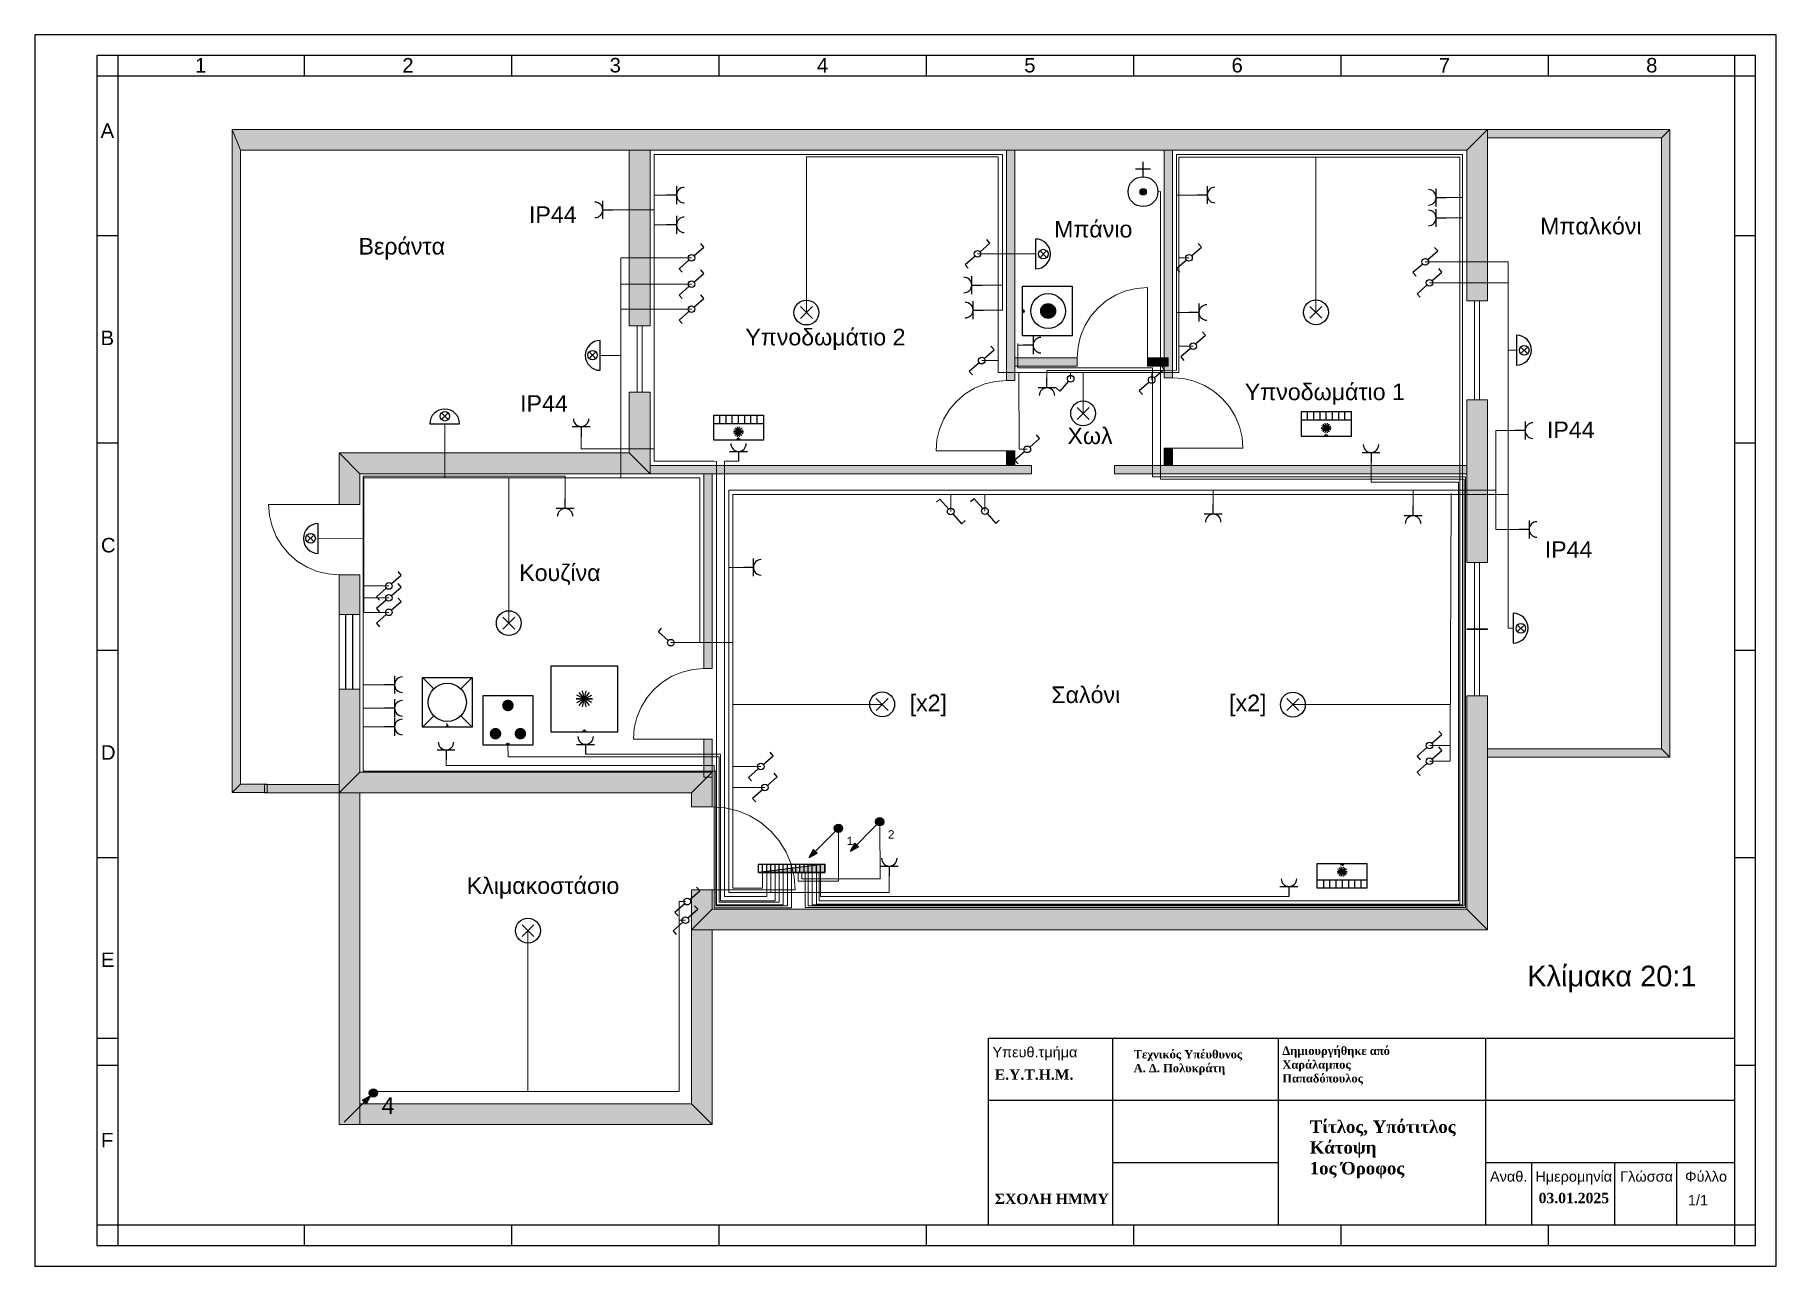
# Paper-space layout 'Κάτοψη-1ος Όροφος' of a CAD drawing. Header units: millimetres. Extents: x 0 to 420, y -1 to 296.
import ezdxf
from ezdxf.enums import TextEntityAlignment as Align

# ---------------------------------------------------------------- set-up
doc = ezdxf.new("R2010")
doc.units = ezdxf.units.MM
for name, color, linetype in [('__TS__CableLine', 7, 'Continuous'), ('__TS__Door', 7, 'Continuous'), ('__TS__eSymbol', 7, 'Continuous'), ('__TS__Room', 7, 'Continuous'), ('__TS__Text', 7, 'Continuous'), ('__TS__Wall', 7, 'Continuous'), ('__TS__Window', 7, 'Continuous')]:
    doc.layers.add(name, color=color, linetype=linetype)
doc.layers.add('NoPrint', color=7, linetype='Continuous', plot=False)
doc.styles.add('BlockTitle', font='timesbd.ttf', dxfattribs={"height": 2.5})
doc.styles.get("Standard").update_dxf_attribs({"font": 'arial.ttf'})

psp = doc.layouts.new('Κάτοψη-1ος Όροφος')

# ---------------------------------------------------------------- texts
for s, width, heights, insert, char_height, attachment_point in [('1', 50, [5.65], (40.45, 288.81), 3.5, 5), ('2', 50, [5.65], (90.45, 288.81), 3.5, 5), ('3', 50, [5.65], (140.45, 288.81), 3.5, 5), ('4', 50, [5.65], (190.45, 288.81), 3.5, 5), ('5', 50, [5.65], (240.45, 288.81), 3.5, 5), ('6', 50, [5.65], (290.45, 288.81), 3.5, 5), ('7', 50, [5.65], (340.45, 288.81), 3.5, 5), ('8', 50, [5.65], (390.45, 288.81), 3.5, 5), ('A', 5, [0], (17.95, 274.81), 3.5, 2), ('B', 5, [0], (17.95, 224.81), 3.5, 2), ('C', 6.25, [0], (16.4, 174.81), 3.5, 1), ('D', 6.25, [0], (16.4, 124.81), 3.5, 1), ('E', 6.25, [0], (16.4, 74.81), 3.5, 1), ('Υπευθ.τμήμα', 29.0295, [0], (231.43, 52.04), 2.5, 1), ('F', 6.25, [0], (16.4, 31.31), 3.5, 1), ('Αναθ.  Ημερομηνία  Γλώσσα   Φύλλο', 59.0295, [0], (351.43, 22.04), 2.5, 1)]:
    psp.add_mtext_dynamic_manual_height_columns(s, width=width, gutter_width=12.5, heights=heights, dxfattribs=dict(insert=insert, char_height=char_height, attachment_point=attachment_point))
at = {"color": 240, "true_color": 0xed1f24, "attachment_point": 1}
for s, width, heights, insert, char_height in [('\\pxt8;{\\fArial|b0|i0|c161|p34;\\C256;\\c0;Κλίμακα 20:1}', 72.3442, [3.21], (360.41, 71.64), 5), ('{\\fArial|b0|i0|c161|p34;\\C256;\\c0;1/1}', 9.6667, [0], (399.16, 16.34), 2.5)]:
    psp.add_mtext_dynamic_manual_height_columns(s, width=width, gutter_width=12.5, heights=heights, dxfattribs=dict(at, insert=insert, char_height=char_height))
at = {"attachment_point": 1, "style": 'BlockTitle'}
for s, insert, char_height, width in [('{\\fTimes New Roman|b1|i0|c161|p18;Τεχνικός Υπέυθυνος ^JΑ. Δ. Πολυκράτη}', (265.48, 51.27), 2, 25.0638), ('{\\fTimes New Roman|b1|i0|c161|p18;Δημιουργήθηκε από^JΧαράλαμπος  Παπαδόπουλος}', (301.34, 52.13), 2, 32.695), ('E.Y.T.H.M.', (231.98, 46.63), 2.5, 23.7015), ('{\\fTimes New Roman|b1|i0|c161|p18;Τίτλος, Υπότιτλος\\PΚάτοψη\\P1ος Όροφος}', (307.95, 34.3), 3, 42.5051), ('ΣΧΟΛΗ ΗΜΜΥ', (231.98, 16.63), 2.5, 28.4706)]:
    psp.add_mtext(s, dxfattribs=dict(at, insert=insert, char_height=char_height, width=width))
at = {"insert": (363.16, 16.85), "char_height": 2.5, "attachment_point": 1, "style": 'BlockTitle'}
psp.add_mtext('03.01.2025', dxfattribs=at)
at = {"layer": '__TS__eSymbol', "color": 7, "transparency": 33554687}
for s, height, p in [('1', 2, (196.27, 101.73)), ('2', 2, (206.22, 103.31)), ('4', 4, (84.1, 37.9))]:
    psp.add_text(s, height=height, dxfattribs=at).set_placement(p, align=Align.MIDDLE_LEFT)
at = {"layer": '__TS__Room', "color": 7, "transparency": 33554687}
for s, p in [('Μπαλκόνι', (375.75, 246.82)), ('Μπάνιο', (255.73, 246.09)), ('Βεράντα', (88.96, 241.96)), ('Υπνοδωμάτιο 2', (191.14, 220.06)), ('Υπνοδωμάτιο 1', (311.6, 206.84)), ('Χωλ', (254.96, 196.24)), ('Κουζίνα', (127.1, 163.22)), ('Σαλόνι', (253.93, 133.78)), ('Κλιμακοστάσιο', (123.03, 87.74))]:
    psp.add_text(s, height=4, dxfattribs=at).set_placement(p, align=Align.BOTTOM_CENTER)
at = {"layer": '__TS__Text', "color": 7, "transparency": 33554687}
for s, p in [('IP44', (119.63, 250.79)), ('IP44', (117.51, 205.24)), ('IP44', (365.16, 198.88)), ('IP44', (364.63, 170.01)), ('[x2]', (211.45, 133.01)), ('[x2]', (288.51, 133.01))]:
    psp.add_text(s, height=4, dxfattribs=at).set_placement(p)

# ---------------------------------------------------------------- hatches: boundary and pattern name
at = {"layer": '__TS__eSymbol', "true_color": 0x7f00ff, "transparency": 33554687}
h = psp.add_hatch(color=190, dxfattribs=at)
edge = h.paths.add_edge_path()
edge.add_arc((267.78, 258.29), 0.753, 360, 540)
edge.add_arc((267.78, 258.29), 0.753, 180, 360)
at = {"layer": '__TS__eSymbol', "linetype": 'Continuous', "true_color": 0xf8e38c, "transparency": 33554687}
h = psp.add_hatch(color=41, dxfattribs=at)
edge = h.paths.add_edge_path()
edge.add_arc((244.86, 229.54), 1.8, 270, 450)
edge.add_arc((244.86, 229.54), 1.8, 90, 270)
h = psp.add_hatch(color=41, dxfattribs=at)
edge = h.paths.add_edge_path()
edge.add_arc((114.56, 134.4), 1.4, 360, 540)
edge.add_arc((114.56, 134.4), 1.4, 180, 360)
h = psp.add_hatch(color=41, dxfattribs=at)
edge = h.paths.add_edge_path()
edge.add_arc((111.56, 127.6), 1.4, 360, 540)
edge.add_arc((111.56, 127.6), 1.4, 180, 360)
h = psp.add_hatch(color=41, dxfattribs=at)
edge = h.paths.add_edge_path()
edge.add_arc((117.56, 127.6), 1.4, 360, 540)
edge.add_arc((117.56, 127.6), 1.4, 180, 360)
at = {"layer": '__TS__eSymbol', "linetype": 'Continuous', "transparency": 33554687}
h = psp.add_hatch(color=7, dxfattribs=at)
edge = h.paths.add_edge_path()
edge.add_arc((194.27, 104.77), 0.793, 0, 180)
edge.add_arc((194.27, 104.77), 0.793, 180, 360)
h = psp.add_hatch(color=7, dxfattribs=at)
edge = h.paths.add_edge_path()
edge.add_arc((204.23, 106.35), 0.793, 0, 180)
edge.add_arc((204.23, 106.35), 0.793, 180, 360)
for points in [[(197.15, 99.29), (199.08, 100.33), (198.22, 101.21)], [(187.19, 97.71), (189.12, 98.75), (188.26, 99.63)], [(81.41, 40.24), (80.36, 38.31), (79.48, 39.17)]]:
    psp.add_hatch(color=7, dxfattribs=at).paths.add_polyline_path(points)
at = {"layer": '__TS__eSymbol', "transparency": 33554687}
psp.add_hatch(color=7, dxfattribs=at).paths.add_polyline_path([(174.98, 94.09), (190.98, 94.09), (190.98, 96.09)])
at = {"layer": '__TS__eSymbol', "linetype": 'Continuous', "transparency": 33554687}
h = psp.add_hatch(color=7, dxfattribs=at)
edge = h.paths.add_edge_path()
edge.add_arc((82.11, 40.94), 0.793, 0, 180)
edge.add_arc((82.11, 40.94), 0.793, 180, 360)
at = {"layer": '__TS__Wall', "lineweight": 0, "true_color": 0xd3d3d3, "transparency": 33554687}
for points in [[(350.83, 273.3), (345.83, 268.3), (50.08, 268.3), (48.08, 273.3)], [(48.08, 273.3), (50.08, 268.3), (50.08, 115.41), (48.08, 113.41)], [(350.83, 273.3), (345.83, 268.3), (345.83, 231.99), (350.83, 231.99)], [(394.83, 273.3), (392.83, 271.3), (350.83, 271.3), (350.83, 273.3)], [(394.83, 121.9), (392.83, 123.9), (392.83, 271.3), (394.83, 273.3)], [(143.83, 225.97), (148.83, 225.97), (148.83, 268.3), (143.83, 268.3)], [(236.83, 268.3), (234.83, 268.3), (234.83, 212.79), (236.83, 212.79)], [(272.83, 213.45), (274.83, 213.45), (274.83, 268.3), (272.83, 268.3)], [(236.83, 218.22), (236.83, 216.22), (251.86, 216.22), (251.86, 218.22)], [(268.86, 218.22), (268.86, 216.22), (273.83, 216.22), (273.83, 218.22)], [(143.83, 195.3), (148.83, 190.3), (148.83, 209.97), (143.83, 209.97)], [(350.83, 208.12), (345.83, 208.12), (345.83, 168.92), (350.83, 168.92)], [(73.83, 182.91), (78.83, 182.91), (78.83, 190.3), (73.83, 195.3)], [(143.83, 195.3), (148.83, 190.3), (78.83, 190.3), (73.83, 195.3)], [(236.83, 195.79), (234.83, 195.79), (234.83, 192.3), (236.83, 192.3)], [(272.83, 192.3), (274.83, 192.3), (274.83, 196.45), (272.83, 196.45)], [(148.83, 190.3), (148.83, 192.3), (240.83, 192.3), (240.83, 190.3)], [(163.83, 190.3), (161.83, 190.3), (161.83, 143.28), (163.83, 143.28)], [(260.83, 190.3), (260.83, 192.3), (345.83, 192.3), (345.83, 190.3)], [(73.83, 156.36), (78.83, 156.36), (78.83, 165.91), (73.83, 165.91)], [(350.83, 152.92), (345.83, 152.92), (345.83, 152.73), (350.83, 152.73)], [(73.83, 113.3), (78.83, 118.3), (78.83, 138.37), (73.83, 138.37)], [(350.83, 136.73), (345.83, 136.73), (345.83, 85.3), (350.83, 80.3)], [(163.83, 126.28), (161.83, 126.28), (161.83, 117.07), (163.83, 117.07)], [(350.83, 121.9), (350.83, 123.9), (392.83, 123.9), (394.83, 121.9)], [(73.83, 113.3), (78.83, 118.3), (163.83, 118.3), (158.83, 113.3)], [(158.83, 109.97), (163.83, 109.97), (163.83, 118.3), (158.83, 113.3)], [(48.08, 113.41), (50.08, 115.41), (56.49, 115.41), (56.49, 113.41)], [(73.83, 115.3), (73.83, 113.3), (55.83, 113.3), (55.83, 115.3)], [(78.83, 33.3), (73.83, 33.3), (73.83, 113.3), (78.83, 113.3)], [(158.83, 80.3), (163.83, 85.3), (163.83, 89.97), (158.83, 89.97)], [(158.83, 80.3), (163.83, 85.3), (345.83, 85.3), (350.83, 80.3)], [(158.83, 80.3), (163.83, 80.3), (163.83, 33.3), (158.83, 38.3)], [(158.83, 38.3), (163.83, 33.3), (78.83, 33.3), (78.83, 38.3)]]:
    psp.add_hatch(color=254, dxfattribs=at).paths.add_polyline_path(points)

# ---------------------------------------------------------------- linework, layer by layer
for p, q in [((415.45, 291.16), (15.45, 291.16)), ((15.45, 291.16), (15.45, 4.16)), ((20.45, 291.16), (20.45, 4.16)), ((65.45, 291.16), (65.45, 286.16)), ((115.45, 291.16), (115.45, 286.16)), ((165.45, 291.16), (165.45, 286.16)), ((215.45, 291.16), (215.45, 286.16)), ((265.45, 291.16), (265.45, 286.16)), ((315.45, 291.16), (315.45, 286.16)), ((365.45, 291.16), (365.45, 286.16)), ((410.45, 4.16), (410.45, 291.16)), ((415.45, 4.16), (415.45, 291.16)), ((415.45, 286.16), (15.45, 286.16)), ((20.45, 247.66), (15.45, 247.66)), ((415.45, 247.66), (410.45, 247.66)), ((20.45, 197.66), (15.45, 197.66)), ((415.45, 197.66), (410.45, 197.66)), ((20.45, 147.66), (15.45, 147.66)), ((415.45, 147.66), (410.45, 147.66)), ((20.45, 97.66), (15.45, 97.66)), ((415.45, 97.66), (410.45, 97.66)), ((15.45, 54.16), (20.45, 54.16)), ((230.45, 54.16), (410.45, 54.16)), ((230.45, 9.16), (230.45, 54.16)), ((260.45, 9.16), (260.45, 54.16)), ((300.45, 9.16), (300.45, 54.16)), ((350.45, 9.16), (350.45, 54.16)), ((15.45, 47.66), (20.45, 47.66)), ((410.45, 47.66), (415.45, 47.66)), ((230.45, 39.16), (410.45, 39.16)), ((260.45, 24.16), (300.45, 24.16)), ((350.45, 24.16), (410.45, 24.16)), ((361.45, 24.16), (361.45, 9.16)), ((381.45, 24.16), (381.45, 9.16)), ((396.45, 24.16), (396.45, 9.16)), ((15.45, 9.16), (415.45, 9.16)), ((65.45, 9.16), (65.45, 4.16)), ((115.45, 9.16), (115.45, 4.16)), ((165.45, 9.16), (165.45, 4.16)), ((215.45, 9.16), (215.45, 4.16)), ((265.45, 9.16), (265.45, 4.16)), ((315.45, 9.16), (315.45, 4.16)), ((365.45, 9.16), (365.45, 4.16)), ((15.45, 4.16), (415.45, 4.16))]:
    psp.add_line(p, q)
for p in [(350.45, 39.16), (350.45, 39.16), (350.45, 24.16), (350.45, 24.16)]:
    psp.add_point(p)
at = {"layer": '__TS__CableLine', "color": 100, "linetype": 'Continuous', "lineweight": 0, "true_color": 0x00ff48, "transparency": 33554687}
for points in [[(180.98, 94.09), (180.98, 86.3), (164.83, 86.3), (164.83, 189.3), (164.83, 193.22), (164.19, 193.3), (149.83, 193.3), (149.83, 267.3), (233.83, 267.3), (233.83, 229.76), (229.15, 229.76)], [(152.83, 257.5), (149.83, 257.5)], [(139.83, 253.94), (149.83, 253.94)], [(152.83, 250.33), (149.83, 250.33)], [(228.83, 235.8), (233.83, 235.8)], [(149.83, 196.3), (132.22, 196.3), (132.22, 199.3)]]:
    psp.add_lwpolyline(points, dxfattribs=at)
at = {"layer": '__TS__CableLine', "color": 7, "linetype": 'Continuous', "lineweight": 0, "transparency": 33554687}
for points in [[(186.55, 229.17), (186.55, 266.76)], [(188.98, 94.09), (188.98, 86.49), (344.18, 86.49), (344.18, 266.66), (276.37, 266.66), (276.37, 214.7), (238.88, 214.7), (232.78, 214.7), (232.78, 266.74), (186.55, 266.74)], [(309.46, 229.22), (309.46, 266.66)], [(227.83, 243.31), (232.78, 243.31)], [(241.83, 243.31), (232.78, 243.31)], [(278.83, 242.36), (276.37, 242.36)], [(279.83, 221.07), (276.37, 221.07)], [(228.83, 217.57), (232.78, 217.57)], [(237.77, 214.7), (237.83, 196.18), (239.83, 196.18)], [(250.29, 213.22), (250.29, 214.7)], [(253.3, 204.86), (253.3, 214.7)], [(269.83, 212.9), (269.83, 214.7)], [(182.98, 94.09), (182.98, 85.6), (164.34, 85.6), (164.34, 119.9), (99.7, 119.9), (99.64, 121.3)], [(204.23, 106.35), (204.31, 92.59), (185.46, 92.58), (185.46, 94.31)], [(194.3, 104.62), (194.29, 92.04), (184.59, 92.03), (184.59, 94.28)], [(157.36, 82.64), (155.83, 82.64)]]:
    psp.add_lwpolyline(points, dxfattribs=at)
at = {"layer": '__TS__CableLine', "color": 150, "linetype": 'Continuous', "lineweight": 0, "true_color": 0x008cff, "transparency": 33554687}
for points in [[(187.98, 94.09), (187.98, 86.3), (344.83, 86.3), (344.83, 193.3), (344.83, 267.3), (275.83, 267.3), (275.83, 257.52), (280.83, 257.52)], [(340.83, 256.95), (344.83, 256.95)], [(340.83, 251.98), (344.83, 251.98)]]:
    psp.add_lwpolyline(points, dxfattribs=at)
at = {"layer": '__TS__CableLine', "color": 190, "linetype": 'Continuous', "lineweight": 0, "true_color": 0x7f00ff, "transparency": 33554687}
psp.add_lwpolyline([(186.98, 94.09), (186.98, 86.08), (345.23, 86.08), (345.23, 188.97), (271.92, 188.97), (271.92, 258.33), (271.32, 258.28)], dxfattribs=at)
at = {"layer": '__TS__CableLine', "color": 150, "linetype": 'Continuous', "lineweight": 0, "true_color": 0x0099ff, "transparency": 33554687}
for points in [[(275.83, 257.52), (275.83, 229.22), (278.83, 229.18)], [(275.83, 229.18), (275.83, 215.24), (271.83, 215.22), (244.58, 215.22), (244.58, 213.4)]]:
    psp.add_lwpolyline(points, dxfattribs=at)
at = {"layer": '__TS__CableLine', "color": 42, "linetype": 'Continuous', "lineweight": 0, "true_color": 0xb59814, "transparency": 33554687}
for points in [[(141.83, 218.84), (141.83, 242.4), (158.83, 242.36)], [(335.83, 241.41), (355.83, 241.41), (355.83, 236.32)], [(158.83, 236), (141.83, 236)], [(336.83, 236.32), (355.83, 236.32), (355.83, 220.11)], [(158.83, 229.97), (141.83, 229.97)], [(136.83, 218.84), (141.83, 218.84), (141.83, 189.3)], [(175.98, 94.09), (175.98, 90.3), (168.83, 90.3), (168.83, 185.3), (340.83, 185.3), (340.83, 185.3), (340.83, 185.3), (355.83, 185.3), (355.83, 220.11), (357.83, 220.11)], [(99.31, 202.3), (99.31, 189.3)], [(160.83, 149.55), (160.83, 189.3), (79.83, 189.3), (79.83, 174.62), (68.83, 174.66)], [(114.78, 154.27), (114.78, 189.3)], [(221.36, 181.21), (221.36, 185.3)], [(229.62, 181.3), (229.62, 185.3)], [(342.06, 185.52), (341.83, 124.76), (336.83, 124.76)], [(355.83, 185.3), (355.83, 153.05), (357.01, 153.05)], [(79.83, 174.62), (79.83, 156.86), (85.83, 156.86)], [(85.83, 163.22), (79.83, 163.22)], [(85.83, 160.36), (79.83, 160.36)], [(153.83, 149.55), (168.83, 149.55)], [(204.83, 134.66), (168.83, 134.66)], [(303.89, 134.62), (341.87, 134.61)], [(341.83, 124.76), (341.83, 120.94), (336.83, 120.94)], [(175.55, 119.67), (168.83, 119.67)], [(176.55, 114.59), (168.83, 114.59)]]:
    psp.add_lwpolyline(points, dxfattribs=at)
at = {"layer": '__TS__CableLine', "color": 41, "linetype": 'Continuous', "lineweight": 0, "true_color": 0xf8e38c, "transparency": 33554687}
for points in [[(186.26, 94.07), (186.26, 85.68), (345.54, 85.68), (345.54, 189.56), (270.05, 189.56), (270.05, 215.83), (237.57, 215.83), (237.57, 221.71)], [(238.83, 221.3), (237.57, 221.3)], [(179.98, 94.09), (179.98, 86.98), (165.52, 86.98), (165.52, 121.99), (114.59, 121.99), (114.56, 124.8)]]:
    psp.add_lwpolyline(points, dxfattribs=at)
at = {"layer": '__TS__CableLine', "color": 21, "linetype": 'Continuous', "lineweight": 0, "true_color": 0xf29f6f, "transparency": 33554687}
for points in [[(352.83, 186.3), (352.83, 200.7), (357.49, 200.7)], [(177.98, 94.09), (177.98, 89.3), (167.83, 89.3), (167.83, 186.3), (332.88, 186.3), (332.88, 182.54)], [(284.68, 182.91), (284.68, 186.3)], [(332.88, 186.3), (352.83, 186.3), (352.83, 176.86), (358.48, 176.86)], [(171.36, 167.71), (167.83, 167.71)], [(206.54, 93.28), (206.54, 89.31)], [(177.98, 89.3), (206.54, 89.3)]]:
    psp.add_lwpolyline(points, dxfattribs=at)
at = {"layer": '__TS__CableLine', "color": 1, "linetype": 'Continuous', "lineweight": 0, "true_color": 0xff0000, "transparency": 33554687}
for points in [[(176.98, 94.09), (176.98, 88.3), (166.83, 88.3), (166.83, 187.3), (166.83, 193.3), (170.19, 193.3), (170.19, 195.3)], [(189.65, 94.09), (189.65, 87.3), (343.83, 87.3), (343.83, 188.3), (322.75, 188.3), (322.74, 193.06)], [(189.98, 94.09), (189.98, 88.3), (302.89, 88.3)]]:
    psp.add_lwpolyline(points, dxfattribs=at)
at = {"layer": '__TS__CableLine', "color": 190, "linetype": 'Continuous', "lineweight": 0, "true_color": 0x7700ff, "transparency": 33554687}
for points in [[(181.98, 94.09), (181.98, 86.07), (164.68, 86.07), (164.68, 118.54), (79.61, 118.54), (79.61, 189.7), (128.36, 189.7), (128.36, 184.28)], [(84.83, 139.41), (79.65, 139.41)], [(84.83, 133.71), (79.54, 133.71)], [(84.83, 129.22), (79.54, 129.22)]]:
    psp.add_lwpolyline(points, dxfattribs=at)
at = {"layer": '__TS__CableLine', "color": 185, "linetype": 'Continuous', "lineweight": 0, "true_color": 0x663398, "transparency": 33554687}
psp.add_lwpolyline([(178.98, 94.09), (178.98, 87.3), (165.83, 87.3), (165.83, 122.62), (160.83, 122.62), (133.3, 122.63), (133.3, 122.63)], dxfattribs=at)
at = {"layer": '__TS__CableLine', "color": 150, "linetype": 'Continuous', "lineweight": 0, "true_color": 0x0088ff, "transparency": 33554687}
for points in [[(82.11, 40.94), (81.83, 41.3), (155.83, 41.3), (155.83, 87.12), (157.39, 87.12)], [(119.4, 80.08), (119.4, 41.3)]]:
    psp.add_lwpolyline(points, dxfattribs=at)
at = {"layer": '__TS__Door', "color": 7, "lineweight": 0, "transparency": 33554687}
for p, q in [((350.83, 231.99), (345.83, 231.99)), ((143.83, 225.97), (148.83, 225.97)), ((143.83, 209.97), (148.83, 209.97)), ((350.83, 208.12), (345.83, 208.12)), ((350.83, 168.92), (345.83, 168.92)), ((350.83, 152.92), (345.83, 152.92)), ((350.83, 152.73), (345.83, 152.73)), ((350.83, 136.73), (345.83, 136.73))]:
    psp.add_line(p, q, dxfattribs=at)
for points in [[(251.86, 216.22), (251.86, 218.22), (251.86, 218.22), (252.07, 220.87), (252.69, 223.47), (253.71, 225.93), (255.11, 228.21), (256.84, 230.24), (258.87, 231.97), (261.14, 233.36), (263.61, 234.38), (266.2, 235.01), (268.86, 235.22), (268.86, 218.22), (268.86, 216.22)], [(348.93, 231.99), (348.93, 208.12), (347.73, 208.12), (347.73, 231.99)], [(145.73, 209.97), (145.73, 225.97), (146.93, 225.97), (146.93, 209.97)], [(236.83, 212.79), (234.83, 212.79), (234.83, 212.79), (232.17, 212.58), (229.58, 211.95), (227.11, 210.93), (224.84, 209.54), (222.81, 207.81), (221.08, 205.78), (219.68, 203.5), (218.66, 201.04), (218.04, 198.45), (217.83, 195.79), (234.83, 195.79), (236.83, 195.79)], [(272.83, 196.45), (274.83, 196.45), (291.83, 196.45), (291.62, 199.11), (291, 201.7), (289.98, 204.17), (288.59, 206.44), (286.85, 208.47), (284.82, 210.2), (282.55, 211.6), (280.09, 212.62), (277.49, 213.24), (274.83, 213.45), (274.83, 213.45), (272.83, 213.45)], [(78.83, 165.91), (73.83, 165.91), (73.83, 165.91), (71.17, 166.12), (68.58, 166.74), (66.11, 167.76), (63.84, 169.16), (61.81, 170.89), (60.08, 172.92), (58.68, 175.19), (57.66, 177.66), (57.04, 180.25), (56.83, 182.91), (73.83, 182.91), (78.83, 182.91)], [(348.93, 168.92), (348.93, 152.92), (347.73, 152.92), (347.73, 168.92)], [(348.93, 152.73), (348.93, 136.73), (347.73, 136.73), (347.73, 152.73)], [(163.83, 143.28), (161.83, 143.28), (161.83, 143.28), (159.17, 143.07), (156.58, 142.45), (154.11, 141.43), (151.84, 140.03), (149.81, 138.3), (148.08, 136.27), (146.68, 134), (145.66, 131.53), (145.04, 128.94), (144.83, 126.28), (161.83, 126.28), (163.83, 126.28)], [(158.83, 89.97), (163.83, 89.97), (183.83, 89.97), (183.59, 93.1), (182.85, 96.15), (181.65, 99.05), (180.01, 101.73), (177.97, 104.11), (175.59, 106.15), (172.91, 107.79), (170.01, 108.99), (166.96, 109.72), (163.83, 109.97), (163.83, 109.97), (158.83, 109.97)]]:
    psp.add_lwpolyline(points, dxfattribs=at)
at = {"layer": '__TS__eSymbol', "color": 190, "linetype": 'Continuous', "true_color": 0x7f00ff}
for p, q in [((267.74, 261.93, 60), (267.74, 265.53, 60)), ((269.54, 263.73, 60), (265.94, 263.73, 60))]:
    psp.add_line(p, q, dxfattribs=at)
at = {"layer": '__TS__eSymbol', "color": 100, "true_color": 0x00ff48}
for p, q in [((155.22, 257.5, 60), (152.83, 257.5, 60)), ((137.44, 253.94, 60), (139.83, 253.94, 60)), ((155.22, 250.33, 60), (152.83, 250.33, 60)), ((226.44, 235.8, 60), (228.83, 235.8, 60)), ((226.76, 229.76, 60), (229.15, 229.76, 60)), ((132.22, 201.69, 60), (132.22, 199.3, 60))]:
    psp.add_line(p, q, dxfattribs=at)
at = {"layer": '__TS__eSymbol', "color": 100, "linetype": 'Continuous', "true_color": 0x00ff48}
for p, q in [((155.22, 259.67, 60), (155.22, 255.35, 60)), ((137.44, 251.77, 60), (137.44, 256.09, 60)), ((155.22, 252.5, 60), (155.22, 248.18, 60)), ((226.44, 233.63, 60), (226.44, 237.95, 60)), ((226.76, 227.59, 60), (226.76, 231.91, 60)), ((130.05, 201.69, 60), (134.37, 201.69, 60))]:
    psp.add_line(p, q, dxfattribs=at)
at = {"layer": '__TS__eSymbol', "color": 150, "true_color": 0x0099ff}
for p, q in [((283.22, 257.52, 60), (280.83, 257.52, 60)), ((281.22, 229.18, 60), (278.83, 229.18, 60)), ((244.58, 211.01, 60), (244.58, 213.4, 60))]:
    psp.add_line(p, q, dxfattribs=at)
at = {"layer": '__TS__eSymbol', "color": 150, "linetype": 'Continuous', "true_color": 0x0099ff}
for p, q in [((283.22, 259.69, 60), (283.22, 255.37, 60)), ((281.22, 231.35, 60), (281.22, 227.03, 60)), ((246.75, 211.01, 60), (242.44, 211.01, 60))]:
    psp.add_line(p, q, dxfattribs=at)
at = {"layer": '__TS__eSymbol', "color": 150, "linetype": 'Continuous', "true_color": 0x008cff}
for p, q in [((338.44, 254.78, 60), (338.44, 259.1, 60)), ((338.44, 249.81, 60), (338.44, 254.13, 60))]:
    psp.add_line(p, q, dxfattribs=at)
at = {"layer": '__TS__eSymbol', "color": 150, "true_color": 0x008cff}
for p, q in [((338.44, 256.95, 60), (340.83, 256.95, 60)), ((338.44, 251.98, 60), (340.83, 251.98, 60))]:
    psp.add_line(p, q, dxfattribs=at)
at = {"layer": '__TS__eSymbol', "color": 42, "true_color": 0xb59814}
for p, q in [((159.43, 242.89, 60), (161.81, 244.97, 60)), ((161.81, 244.97, 60), (161.06, 245.82, 60)), ((336.43, 241.93, 60), (338.81, 244.02, 60)), ((338.81, 244.02, 60), (338.06, 244.87, 60)), ((158.23, 241.83, 60), (155.85, 239.75, 60)), ((155.85, 239.75, 60), (156.6, 238.9, 60)), ((161.81, 238.61, 60), (161.06, 239.46, 60)), ((335.23, 240.88, 60), (332.85, 238.8, 60)), ((339.81, 238.93, 60), (339.06, 239.78, 60)), ((158.23, 235.48, 60), (155.85, 233.39, 60)), ((159.43, 236.53, 60), (161.81, 238.61, 60)), ((332.85, 238.8, 60), (333.6, 237.95, 60)), ((336.23, 235.79, 60), (333.85, 233.71, 60)), ((337.43, 236.85, 60), (339.81, 238.93, 60)), ((155.85, 233.39, 60), (156.6, 232.54, 60)), ((159.43, 230.49, 60), (161.81, 232.58, 60)), ((161.81, 232.58, 60), (161.06, 233.43, 60)), ((333.85, 233.71, 60), (334.6, 232.86, 60)), ((158.23, 229.44, 60), (155.85, 227.36, 60)), ((155.85, 227.36, 60), (156.6, 226.5, 60)), ((218.75, 184.19, 60), (217.9, 183.45, 60)), ((220.83, 181.82, 60), (218.75, 184.19, 60)), ((221.89, 180.61, 60), (223.97, 178.24, 60)), ((227.01, 184.28, 60), (226.16, 183.53, 60)), ((229.1, 181.9, 60), (227.01, 184.28, 60)), ((230.15, 180.7, 60), (232.23, 178.32, 60)), ((223.97, 178.24, 60), (224.82, 178.98, 60)), ((232.23, 178.32, 60), (233.08, 179.07, 60)), ((86.43, 163.75, 60), (88.81, 165.83, 60)), ((88.81, 165.83, 60), (88.06, 166.68, 60)), ((88.81, 162.97, 60), (88.06, 163.82, 60)), ((85.23, 162.69, 60), (82.85, 160.61, 60)), ((82.85, 160.61, 60), (83.6, 159.76, 60)), ((85.23, 159.83, 60), (82.85, 157.75, 60)), ((86.43, 160.88, 60), (88.81, 162.97, 60)), ((88.81, 159.47, 60), (88.06, 160.32, 60)), ((82.85, 157.75, 60), (83.6, 156.9, 60)), ((85.23, 156.33, 60), (82.85, 154.25, 60)), ((86.43, 157.39, 60), (88.81, 159.47, 60)), ((82.85, 154.25, 60), (83.6, 153.4, 60)), ((150.85, 152.16, 60), (151.6, 153.01, 60)), ((153.23, 150.08, 60), (150.85, 152.16, 60)), ((337.43, 125.29, 60), (339.81, 127.37, 60)), ((339.81, 127.37, 60), (339.06, 128.22, 60)), ((176.15, 120.2, 60), (178.53, 122.28, 60)), ((178.53, 122.28, 60), (177.79, 123.13, 60)), ((336.23, 124.23, 60), (333.85, 122.15, 60)), ((333.85, 122.15, 60), (334.6, 121.3, 60)), ((337.43, 121.47, 60), (339.81, 123.55, 60)), ((339.81, 123.55, 60), (339.06, 124.41, 60)), ((174.95, 119.15, 60), (172.57, 117.06, 60)), ((179.53, 117.2, 60), (178.79, 118.05, 60)), ((336.23, 120.42, 60), (333.85, 118.33, 60)), ((333.85, 118.33, 60), (334.6, 117.48, 60)), ((172.57, 117.06, 60), (173.32, 116.21, 60)), ((175.95, 114.06, 60), (173.57, 111.98, 60)), ((177.15, 115.11, 60), (179.53, 117.2, 60)), ((173.57, 111.98, 60), (174.32, 111.13, 60))]:
    psp.add_line(p, q, dxfattribs=at)
at = {"layer": '__TS__eSymbol', "color": 7}
for p, q in [((228.43, 243.84, 60), (230.81, 245.92, 60)), ((230.81, 245.92, 60), (230.06, 246.78, 60)), ((279.43, 242.89, 60), (281.81, 244.97, 60)), ((281.81, 244.97, 60), (281.06, 245.82, 60)), ((227.23, 242.79, 60), (224.85, 240.7, 60)), ((224.85, 240.7, 60), (225.6, 239.85, 60)), ((278.23, 241.83, 60), (275.85, 239.75, 60)), ((275.85, 239.75, 60), (276.6, 238.9, 60)), ((280.43, 221.59, 60), (282.81, 223.68, 60)), ((282.81, 223.68, 60), (282.06, 224.53, 60)), ((229.43, 218.1, 60), (231.81, 220.18, 60)), ((231.81, 220.18, 60), (231.06, 221.03, 60)), ((279.23, 220.54, 60), (276.85, 218.46, 60)), ((276.85, 218.46, 60), (277.6, 217.6, 60)), ((228.23, 217.04, 60), (225.85, 214.96, 60)), ((225.85, 214.96, 60), (226.6, 214.11, 60)), ((270.43, 213.43, 60), (272.81, 215.51, 60)), ((272.81, 215.51, 60), (272.06, 216.36, 60)), ((247.68, 210.24, 60), (246.83, 210.98, 60)), ((249.76, 212.61, 60), (247.68, 210.24, 60)), ((269.23, 212.37, 60), (266.85, 210.29, 60)), ((266.85, 210.29, 60), (267.6, 209.44, 60)), ((240.43, 196.71, 60), (242.81, 198.79, 60)), ((242.81, 198.79, 60), (242.06, 199.64, 60)), ((239.23, 195.65, 60), (236.85, 193.57, 60)), ((236.85, 193.57, 60), (237.6, 192.72, 60)), ((99.64, 123.69, 60), (99.64, 121.3, 60)), ((175.98, 94.09, 60), (175.98, 96.09, 60)), ((176.98, 94.09, 60), (176.98, 96.09, 60)), ((177.98, 94.09, 60), (177.98, 96.09, 60)), ((178.98, 94.09, 60), (178.98, 96.09, 60)), ((179.98, 94.09, 60), (179.98, 96.09, 60)), ((180.98, 94.09, 60), (180.98, 96.09, 60)), ((181.98, 94.09, 60), (181.98, 96.09, 60)), ((182.98, 94.09, 60), (182.98, 96.09, 60)), ((183.98, 94.09, 60), (183.98, 96.09, 60)), ((184.98, 94.09, 60), (184.98, 96.09, 60)), ((185.98, 94.09, 60), (185.98, 96.09, 60)), ((186.98, 94.09, 60), (186.98, 96.09, 60)), ((187.98, 94.09, 60), (187.98, 96.09, 60)), ((188.98, 94.09, 60), (188.98, 96.09, 60)), ((189.98, 94.09, 60), (189.98, 96.09, 60))]:
    psp.add_line(p, q, dxfattribs=at)
at = {"layer": '__TS__eSymbol', "color": 7, "lineweight": -3}
for p, q in [((241.83, 246.91, 60), (241.83, 239.71, 60)), ((243.06, 242.64, 60), (244.32, 243.9, 60)), ((243.06, 243.9, 60), (244.32, 242.64, 60)), ((185.11, 230.61, 60), (187.99, 227.73, 60)), ((185.11, 227.73, 60), (187.99, 230.61, 60)), ((308.01, 230.66, 60), (310.89, 227.78, 60)), ((308.01, 227.78, 60), (310.89, 230.66, 60)), ((251.86, 206.29, 60), (254.74, 203.41, 60)), ((251.86, 203.41, 60), (254.74, 206.29, 60))]:
    psp.add_line(p, q, dxfattribs=at)
at = {"layer": '__TS__eSymbol', "color": 41, "linetype": 'Continuous', "true_color": 0xf8e38c}
for p, q in [((238.66, 229.54, 60), (239.06, 229.94, 60)), ((238.66, 229.54, 60), (239.06, 229.14, 60)), ((238.66, 229.54, 60), (239.26, 229.54, 60)), ((241.22, 223.47, 60), (241.22, 219.15, 60)), ((114.56, 124.8, 60), (114.16, 125.2, 60)), ((114.56, 124.8, 60), (114.56, 125.4, 60)), ((114.56, 124.8, 60), (114.96, 125.2, 60))]:
    psp.add_line(p, q, dxfattribs=at)
at = {"layer": '__TS__eSymbol', "color": 42, "lineweight": -3, "true_color": 0xb59814}
for p, q in [((357.83, 223.71, 60), (357.83, 216.51, 60)), ((135.6, 218.26, 60), (134.34, 219.52, 60)), ((135.6, 219.52, 60), (134.34, 218.26, 60)), ((136.83, 215.24, 60), (136.83, 222.44, 60)), ((359.06, 219.44, 60), (360.32, 220.69, 60)), ((359.06, 220.69, 60), (360.32, 219.44, 60)), ((95.71, 202.3, 60), (102.91, 202.3, 60)), ((98.73, 203.53, 60), (99.98, 204.79, 60)), ((99.98, 203.53, 60), (98.73, 204.79, 60)), ((68.83, 171.06, 60), (68.83, 178.26, 60)), ((67.6, 174.08, 60), (66.34, 175.34, 60)), ((67.6, 175.34, 60), (66.34, 174.08, 60)), ((113.33, 152.82, 60), (116.21, 155.7, 60)), ((113.33, 155.7, 60), (116.21, 152.82, 60)), ((357.01, 156.65, 60), (357.01, 149.45, 60)), ((358.24, 152.37, 60), (359.5, 153.63, 60)), ((358.24, 153.63, 60), (359.5, 152.37, 60)), ((203.39, 133.22, 60), (206.27, 136.1, 60)), ((203.39, 136.1, 60), (206.27, 133.22, 60)), ((302.45, 133.17, 60), (305.33, 136.05, 60)), ((302.45, 136.05, 60), (305.33, 133.17, 60))]:
    psp.add_line(p, q, dxfattribs=at)
at = {"layer": '__TS__eSymbol', "color": 41, "true_color": 0xf8e38c}
psp.add_line((241.22, 221.3, 60), (238.83, 221.3, 60), dxfattribs=at)
at = {"layer": '__TS__eSymbol', "color": 1, "linetype": 'Continuous', "true_color": 0xff0000}
for p, q in [((164.19, 202.4, 60), (176.19, 202.4, 60)), ((165.68, 202.4, 60), (165.68, 204.4, 60)), ((167.18, 202.4, 60), (167.18, 204.4, 60)), ((168.68, 202.4, 60), (168.68, 204.4, 60)), ((170.19, 202.4, 60), (170.19, 204.4, 60)), ((171.69, 202.4, 60), (171.69, 204.4, 60)), ((173.19, 202.4, 60), (173.19, 204.4, 60)), ((174.69, 202.4, 60), (174.69, 204.4, 60)), ((305.95, 203.31, 60), (317.95, 203.31, 60)), ((307.44, 203.31, 60), (307.44, 205.31, 60)), ((308.94, 203.31, 60), (308.94, 205.31, 60)), ((310.44, 203.31, 60), (310.44, 205.31, 60)), ((313.03, 200.79, 60), (310.86, 201.83, 60)), ((310.86, 200.79, 60), (313.03, 201.83, 60)), ((312.69, 200.37, 60), (311.2, 202.25, 60)), ((311.2, 200.37, 60), (312.69, 202.25, 60)), ((312.21, 200.14, 60), (311.68, 202.48, 60)), ((311.68, 200.14, 60), (312.21, 202.48, 60)), ((311.95, 203.31, 60), (311.95, 205.31, 60)), ((313.45, 203.31, 60), (313.45, 205.31, 60)), ((314.95, 203.31, 60), (314.95, 205.31, 60)), ((316.45, 203.31, 60), (316.45, 205.31, 60)), ((171.39, 200.4, 60), (168.99, 200.4, 60)), ((168.99, 200.4, 60), (171.39, 200.4, 60)), ((171.27, 199.88, 60), (169.11, 200.92, 60)), ((169.11, 199.88, 60), (171.27, 200.92, 60)), ((169.44, 199.46, 60), (170.94, 201.34, 60)), ((170.94, 199.46, 60), (169.44, 201.34, 60)), ((170.19, 198.4, 60), (169.79, 198.8, 60)), ((170.45, 199.23, 60), (169.92, 201.57, 60)), ((169.92, 199.23, 60), (170.45, 201.57, 60)), ((170.19, 198.4, 60), (170.19, 199, 60)), ((170.19, 198.4, 60), (170.59, 198.8, 60)), ((313.15, 201.31, 60), (310.75, 201.31, 60)), ((310.75, 201.31, 60), (313.15, 201.31, 60)), ((311.95, 199.31, 60), (311.55, 199.71, 60)), ((311.95, 199.31, 60), (311.95, 199.91, 60)), ((311.95, 199.31, 60), (312.35, 199.71, 60)), ((316.96, 94.3, 60), (314.56, 94.3, 60)), ((314.56, 94.3, 60), (316.96, 94.3, 60)), ((316.84, 94.82, 60), (314.68, 93.78, 60)), ((314.68, 94.82, 60), (316.84, 93.78, 60)), ((316.51, 95.24, 60), (315.01, 93.36, 60)), ((315.01, 95.24, 60), (316.51, 93.36, 60)), ((315.76, 96.3, 60), (315.36, 95.9, 60)), ((316.03, 95.47, 60), (315.49, 93.13, 60)), ((315.49, 95.47, 60), (316.03, 93.13, 60)), ((315.76, 96.3, 60), (315.76, 95.7, 60)), ((315.76, 96.3, 60), (316.16, 95.9, 60)), ((321.76, 92.3, 60), (309.76, 92.3, 60)), ((311.26, 92.3, 60), (311.26, 90.3, 60)), ((312.76, 92.3, 60), (312.76, 90.3, 60)), ((314.26, 92.3, 60), (314.26, 90.3, 60)), ((315.76, 92.3, 60), (315.76, 90.3, 60)), ((317.27, 92.3, 60), (317.27, 90.3, 60)), ((318.77, 92.3, 60), (318.77, 90.3, 60)), ((320.27, 92.3, 60), (320.27, 90.3, 60))]:
    psp.add_line(p, q, dxfattribs=at)
at = {"layer": '__TS__eSymbol', "color": 21, "linetype": 'Continuous', "true_color": 0xf29f6f}
for p, q in [((359.89, 202.87, 60), (359.89, 198.55, 60)), ((286.85, 180.52, 60), (282.53, 180.52, 60)), ((335.06, 180.15, 60), (330.74, 180.15, 60)), ((360.87, 179.03, 60), (360.87, 174.71, 60)), ((173.75, 169.88, 60), (173.75, 165.56, 60)), ((204.37, 95.67, 60), (208.69, 95.67, 60))]:
    psp.add_line(p, q, dxfattribs=at)
at = {"layer": '__TS__eSymbol', "color": 21, "true_color": 0xf29f6f}
for p, q in [((359.89, 200.7, 60), (357.49, 200.7, 60)), ((284.68, 180.52, 60), (284.68, 182.91, 60)), ((332.88, 180.15, 60), (332.88, 182.54, 60)), ((360.87, 176.86, 60), (358.48, 176.86, 60)), ((173.75, 167.71, 60), (171.36, 167.71, 60)), ((206.54, 95.67, 60), (206.54, 93.28, 60))]:
    psp.add_line(p, q, dxfattribs=at)
at = {"layer": '__TS__eSymbol', "color": 1, "linetype": 'Continuous', "true_color": 0xff0015}
for p, q in [((168.01, 195.68, 60), (172.33, 195.68, 60)), ((320.56, 195.44, 60), (324.88, 195.44, 60)), ((300.77, 90.73, 60), (305.09, 90.73, 60))]:
    psp.add_line(p, q, dxfattribs=at)
at = {"layer": '__TS__eSymbol', "color": 1, "true_color": 0xff0015}
for p, q in [((170.18, 195.68, 60), (170.18, 193.29, 60)), ((322.73, 195.44, 60), (322.73, 193.05, 60)), ((302.94, 90.73, 60), (302.94, 88.34, 60))]:
    psp.add_line(p, q, dxfattribs=at)
at = {"layer": '__TS__eSymbol', "color": 190, "linetype": 'Continuous', "true_color": 0x7700ff}
for p, q in [((130.54, 181.91, 60), (126.22, 181.91, 60)), ((87.22, 141.58, 60), (87.22, 137.26, 60)), ((87.22, 135.88, 60), (87.22, 131.56, 60)), ((87.22, 131.39, 60), (87.22, 127.07, 60))]:
    psp.add_line(p, q, dxfattribs=at)
at = {"layer": '__TS__eSymbol', "color": 190, "true_color": 0x7700ff}
for p, q in [((128.37, 181.91, 60), (128.37, 184.3, 60)), ((87.22, 139.41, 60), (84.83, 139.41, 60)), ((87.22, 133.71, 60), (84.83, 133.71, 60)), ((87.22, 129.22, 60), (84.83, 129.22, 60))]:
    psp.add_line(p, q, dxfattribs=at)
at = {"layer": '__TS__eSymbol', "color": 7, "linetype": 'Continuous'}
for p, q in [((93.94, 141.16, 60), (96.69, 138.42, 60)), ((105.94, 141.16, 60), (103.2, 138.42, 60)), ((96.69, 131.91, 60), (93.94, 129.16, 60)), ((103.2, 131.91, 60), (105.94, 129.16, 60)), ((99.71, 129.52, 60), (99.94, 129.16, 60)), ((99.94, 129.16, 60), (99.94, 130.07, 60)), ((99.94, 129.16, 60), (100.19, 129.53, 60)), ((97.47, 123.69, 60), (101.78, 123.69, 60)), ((197.16, 99.28, 60), (203.53, 105.65, 60)), ((187.2, 97.7, 60), (193.57, 104.06, 60)), ((75.04, 33.87, 60), (81.41, 40.24, 60))]:
    psp.add_line(p, q, dxfattribs=at)
at = {"layer": '__TS__eSymbol', "color": 185, "linetype": 'Continuous', "true_color": 0x663398}
for p, q in [((135, 135.99, 60), (131, 135.99, 60)), ((131, 135.99, 60), (135, 135.99, 60)), ((131.2, 135.13, 60), (134.8, 136.86, 60)), ((134.8, 135.13, 60), (131.2, 136.86, 60)), ((134.25, 134.43, 60), (131.75, 137.56, 60)), ((131.75, 134.43, 60), (134.25, 137.56, 60)), ((133.44, 134.04, 60), (132.55, 137.94, 60)), ((132.55, 134.04, 60), (133.44, 137.94, 60)), ((133, 127.99, 60), (132.6, 128.39, 60)), ((133, 127.99, 60), (133, 128.59, 60)), ((133, 127.99, 60), (133.4, 128.39, 60)), ((131.13, 125.02, 60), (135.45, 125.02, 60))]:
    psp.add_line(p, q, dxfattribs=at)
at = {"layer": '__TS__eSymbol', "color": 185, "true_color": 0x663398}
psp.add_line((133.3, 125.02, 60), (133.3, 122.63, 60), dxfattribs=at)
at = {"layer": '__TS__eSymbol', "color": 150, "true_color": 0x0088ff}
for p, q in [((158.43, 87.62, 60), (160.81, 89.7, 60)), ((160.81, 89.7, 60), (160.06, 90.55, 60)), ((157.23, 86.57, 60), (154.85, 84.48, 60)), ((154.85, 84.48, 60), (155.6, 83.63, 60)), ((157.96, 83.17, 60), (160.34, 85.25, 60)), ((160.34, 85.25, 60), (159.59, 86.1, 60)), ((156.76, 82.11, 60), (154.38, 80.03, 60)), ((154.38, 80.03, 60), (155.13, 79.18, 60))]:
    psp.add_line(p, q, dxfattribs=at)
at = {"layer": '__TS__eSymbol', "color": 150, "lineweight": -3, "true_color": 0x0088ff}
for p, q in [((117.96, 81.52, 60), (120.83, 78.64, 60)), ((117.96, 78.64, 60), (120.83, 81.52, 60))]:
    psp.add_line(p, q, dxfattribs=at)
at = {"layer": '__TS__eSymbol', "color": 41, "linetype": 'Continuous', "true_color": 0xf8e38c, "elevation": 60}
for points in [[(250.66, 235.54), (250.66, 223.54), (238.66, 223.54), (238.66, 235.54)], [(108.56, 136.8), (120.56, 136.8), (120.56, 124.8), (108.56, 124.8)]]:
    psp.add_lwpolyline(points, close=True, dxfattribs=at)
at = {"layer": '__TS__eSymbol', "color": 1, "linetype": 'Continuous', "true_color": 0xff0000, "elevation": 60}
for points in [[(164.19, 204.4), (176.19, 204.4), (176.19, 198.4), (164.19, 198.4)], [(305.95, 205.31), (317.95, 205.31), (317.95, 199.31), (305.95, 199.31)], [(321.76, 90.3), (309.76, 90.3), (309.76, 96.3), (321.76, 96.3)]]:
    psp.add_lwpolyline(points, close=True, dxfattribs=at)
at = {"layer": '__TS__eSymbol', "color": 185, "linetype": 'Continuous', "true_color": 0x663398, "elevation": 60}
psp.add_lwpolyline([(125, 143.99), (141, 143.99), (141, 127.99), (125, 127.99)], close=True, dxfattribs=at)
at = {"layer": '__TS__eSymbol', "color": 7, "linetype": 'Continuous', "elevation": 60}
for points in [[(93.94, 141.16), (105.94, 141.16), (105.94, 129.16), (93.94, 129.16)], [(197.15, 99.29), (199.08, 100.33), (198.22, 101.21)], [(187.19, 97.71), (189.12, 98.75), (188.26, 99.63)], [(81.41, 40.24), (80.36, 38.31), (79.48, 39.17)]]:
    psp.add_lwpolyline(points, close=True, dxfattribs=at)
for points in [[(195.07, 104.77, 1), (193.48, 104.77, 1)], [(205.02, 106.35, 1), (203.44, 106.35, 1)], [(82.9, 40.94, 1), (81.32, 40.94, 1)]]:
    psp.add_lwpolyline(points, format="xyb", close=True, dxfattribs=at)
for points in [[(197.15, 99.29), (198.22, 101.21), (199.08, 100.33), (197.15, 99.29)], [(187.19, 97.71), (188.26, 99.63), (189.12, 98.75), (187.19, 97.71)], [(81.41, 40.24), (79.48, 39.17), (80.36, 38.31), (81.41, 40.24)]]:
    psp.add_lwpolyline(points, dxfattribs=at)
at = {"layer": '__TS__eSymbol', "color": 7, "elevation": 60}
for points in [[(174.98, 94.09), (174.98, 96.09), (190.98, 96.09), (190.98, 94.09)], [(174.98, 94.09), (190.98, 94.09), (190.98, 96.09), (190.98, 96.09)]]:
    psp.add_lwpolyline(points, close=True, dxfattribs=at)
at = {"layer": '__TS__eSymbol', "color": 190, "linetype": 'Continuous', "true_color": 0x7f00ff}
for centre, radius in [((267.74, 258.33, 60), 3.6), ((267.78, 258.29, 60), 0.753)]:
    psp.add_circle(centre, radius, dxfattribs=at)
at = {"layer": '__TS__eSymbol', "color": 7}
for centre in [(227.83, 243.31, 60), (278.83, 242.36, 60), (279.83, 221.07, 60), (228.83, 217.57, 60), (250.29, 213.22, 60), (269.83, 212.9, 60), (239.83, 196.18, 60)]:
    psp.add_circle(centre, 0.8, dxfattribs=at)
at = {"layer": '__TS__eSymbol', "color": 7, "lineweight": -3}
for centre, radius in [((243.69, 243.27, 60), 1.15), ((186.55, 229.17, 60), 3), ((309.45, 229.22, 60), 3), ((253.3, 204.85, 60), 3)]:
    psp.add_circle(centre, radius, dxfattribs=at)
at = {"layer": '__TS__eSymbol', "color": 42, "true_color": 0xb59814}
for centre in [(158.83, 242.36, 60), (335.83, 241.41, 60), (158.83, 236, 60), (336.83, 236.32, 60), (158.83, 229.97, 60), (221.36, 181.21, 60), (229.62, 181.3, 60), (85.83, 163.22, 60), (85.83, 160.36, 60), (85.83, 156.86, 60), (153.83, 149.55, 60), (336.83, 124.76, 60), (175.55, 119.67, 60), (336.83, 120.94, 60), (176.55, 114.59, 60)]:
    psp.add_circle(centre, 0.8, dxfattribs=at)
at = {"layer": '__TS__eSymbol', "color": 41, "linetype": 'Continuous', "true_color": 0xf8e38c}
for radius in [4.2, 1.8]:
    psp.add_circle((244.86, 229.54, 60), radius, dxfattribs=at)
at = {"layer": '__TS__eSymbol', "color": 42, "lineweight": -3, "true_color": 0xb59814}
for centre, radius in [((134.97, 218.89, 60), 1.15), ((359.69, 220.06, 60), 1.15), ((99.36, 204.16, 60), 1.15), ((66.97, 174.71, 60), 1.15), ((114.77, 154.26, 60), 3), ((358.87, 153, 60), 1.15), ((204.83, 134.66, 60), 3), ((303.89, 134.61, 60), 3)]:
    psp.add_circle(centre, radius, dxfattribs=at)
at = {"layer": '__TS__eSymbol', "color": 7, "linetype": 'Continuous'}
for centre, radius in [((99.94, 135.16, 60), 4.6), ((194.27, 104.77, 60), 0.993), ((194.27, 104.77, 60), 0.793), ((204.23, 106.35, 60), 0.993), ((204.23, 106.35, 60), 0.793), ((82.11, 40.94, 60), 0.993), ((82.11, 40.94, 60), 0.793)]:
    psp.add_circle(centre, radius, dxfattribs=at)
at = {"layer": '__TS__eSymbol', "color": 150, "true_color": 0x0088ff}
for centre in [(157.83, 87.09, 60), (157.36, 82.64, 60)]:
    psp.add_circle(centre, 0.8, dxfattribs=at)
at = {"layer": '__TS__eSymbol', "color": 150, "lineweight": -3, "true_color": 0x0088ff}
psp.add_circle((119.39, 80.08, 60), 3, dxfattribs=at)
at = {"layer": '__TS__eSymbol', "color": 100, "true_color": 0x00ff48}
for centre, start, end in [((157.1, 257.5, 60), 90, 270), ((135.56, 253.94, 60), 270, 90), ((157.1, 250.33, 60), 90, 270), ((224.56, 235.8, 60), 270, 90), ((224.88, 229.76, 60), 270, 90), ((132.22, 203.57, 60), 180, 0)]:
    psp.add_arc(centre, 1.87, start, end, dxfattribs=at)
at = {"layer": '__TS__eSymbol', "color": 150, "true_color": 0x0099ff}
for centre, start, end in [((285.1, 257.52, 60), 90, 270), ((283.1, 229.18, 60), 90, 270), ((244.58, 209.13, 60), 0, 180)]:
    psp.add_arc(centre, 1.87, start, end, dxfattribs=at)
at = {"layer": '__TS__eSymbol', "color": 150, "true_color": 0x008cff}
for centre in [(336.56, 256.95, 60), (336.56, 251.98, 60)]:
    psp.add_arc(centre, 1.87, 270, 90, dxfattribs=at)
at = {"layer": '__TS__eSymbol', "color": 7, "lineweight": -3}
psp.add_arc((241.83, 243.31, 60), 3.6, 270, 90, dxfattribs=at)
at = {"layer": '__TS__eSymbol', "color": 41, "true_color": 0xf8e38c}
psp.add_arc((243.1, 221.3, 60), 1.87, 90, 270, dxfattribs=at)
at = {"layer": '__TS__eSymbol', "color": 42, "lineweight": -3, "true_color": 0xb59814}
for centre, start, end in [((357.83, 220.11, 60), 270, 90), ((136.83, 218.84, 60), 90, 270), ((99.31, 202.3, 60), 0, 180), ((68.83, 174.66, 60), 90, 270), ((357.01, 153.05, 60), 270, 90)]:
    psp.add_arc(centre, 3.6, start, end, dxfattribs=at)
at = {"layer": '__TS__eSymbol', "color": 21, "true_color": 0xf29f6f}
for centre, start, end in [((361.76, 200.7, 60), 90, 270), ((284.68, 178.64, 60), 0, 180), ((332.88, 178.27, 60), 0, 180), ((362.74, 176.86, 60), 90, 270), ((175.63, 167.71, 60), 90, 270), ((206.54, 97.54, 60), 180, 0)]:
    psp.add_arc(centre, 1.87, start, end, dxfattribs=at)
at = {"layer": '__TS__eSymbol', "color": 1, "true_color": 0xff0015}
for centre in [(170.18, 197.56, 60), (322.73, 197.32, 60), (302.94, 92.61, 60)]:
    psp.add_arc(centre, 1.87, 180, 0, dxfattribs=at)
at = {"layer": '__TS__eSymbol', "color": 190, "true_color": 0x7700ff}
for centre, start, end in [((128.37, 180.03, 60), 0, 180), ((89.1, 139.41, 60), 90, 270), ((89.1, 133.71, 60), 90, 270), ((89.1, 129.22, 60), 90, 270)]:
    psp.add_arc(centre, 1.87, start, end, dxfattribs=at)
at = {"layer": '__TS__eSymbol', "color": 185, "true_color": 0x663398}
psp.add_arc((133.3, 126.9, 60), 1.87, 180, 0, dxfattribs=at)
at = {"layer": '__TS__eSymbol', "color": 7}
psp.add_arc((99.64, 125.57, 60), 1.87, 180, 0, dxfattribs=at)
at = {"layer": '__TS__Wall', "color": 7, "lineweight": 0, "transparency": 33554687}
for p, q in [((48.08, 273.3), (350.83, 273.3, 60)), ((48.08, 113.41), (48.08, 273.3)), ((350.83, 273.3, 60), (350.83, 273.3)), ((350.83, 273.3), (350.83, 273.3, 60)), ((350.83, 273.3, 60), (394.83, 273.3)), ((350.83, 273.3), (350.83, 273.3, 60)), ((350.83, 273.3), (350.83, 273.3, 60)), ((394.83, 273.3), (394.83, 121.9)), ((392.83, 271.3), (350.83, 271.3)), ((350.83, 271.3, 60), (350.83, 271.3)), ((350.83, 271.3, 60), (350.83, 231.99)), ((392.83, 123.9), (392.83, 271.3)), ((143.83, 268.3, 60), (50.08, 268.3)), ((50.08, 268.3), (50.08, 115.41)), ((143.83, 268.3), (143.83, 268.3, 60)), ((143.83, 225.97), (143.83, 268.3)), ((148.83, 268.3, 60), (148.83, 268.3)), ((148.83, 225.97), (148.83, 268.3)), ((234.83, 268.3, 60), (148.83, 268.3, 60)), ((234.83, 268.3), (234.83, 212.79)), ((234.83, 268.3, 60), (234.83, 268.3)), ((272.83, 268.3, 60), (236.83, 268.3, 60)), ((236.83, 268.3), (236.83, 268.3, 60)), ((236.83, 268.3), (236.83, 218.22, 60)), ((272.83, 218.22), (272.83, 268.3)), ((272.83, 268.3), (272.83, 268.3, 60)), ((345.83, 268.3), (274.83, 268.3, 60)), ((274.83, 213.45), (274.83, 268.3)), ((274.83, 268.3, 60), (274.83, 268.3)), ((345.83, 268.3), (345.83, 231.99)), ((236.83, 218.22), (236.83, 218.22, 60)), ((236.83, 218.22), (251.86, 218.22)), ((236.83, 216.22, 60), (236.83, 212.79)), ((236.83, 216.22), (251.86, 216.22)), ((236.83, 216.22, 60), (236.83, 216.22)), ((268.86, 218.22), (272.83, 218.22)), ((268.86, 216.22), (272.83, 216.22)), ((272.83, 213.45), (272.83, 216.22)), ((143.83, 195.3), (143.83, 209.97)), ((148.83, 192.3, 60), (148.83, 209.97)), ((345.83, 208.12), (345.83, 192.3, 60)), ((350.83, 208.12), (350.83, 168.92)), ((73.83, 195.3), (143.83, 195.3)), ((73.83, 182.91), (73.83, 195.3)), ((234.83, 195.79), (234.83, 192.3)), ((236.83, 195.79), (236.83, 192.3)), ((272.83, 192.3), (272.83, 196.45)), ((274.83, 192.3), (274.83, 196.45)), ((148.83, 190.3, 60), (78.83, 190.3)), ((78.83, 182.91), (78.83, 190.3)), ((148.83, 192.3, 60), (148.83, 192.3)), ((148.83, 192.3), (234.83, 192.3, 60)), ((148.83, 190.3), (148.83, 190.3, 60)), ((148.83, 190.3), (148.83, 190.3, 60)), ((148.83, 190.3), (148.83, 190.3, 60)), ((161.83, 190.3, 60), (148.83, 190.3, 60)), ((148.83, 190.3, 60), (148.83, 190.3)), ((161.83, 190.3, 60), (161.83, 190.3)), ((161.83, 190.3), (161.83, 143.28)), ((240.83, 190.3), (163.83, 190.3, 60)), ((163.83, 190.3), (163.83, 190.3, 60)), ((163.83, 190.3), (163.83, 143.28)), ((234.83, 192.3, 60), (234.83, 192.3)), ((236.83, 192.3, 60), (240.83, 192.3)), ((236.83, 192.3), (236.83, 192.3, 60)), ((240.83, 190.3), (240.83, 192.3)), ((260.83, 190.3), (260.83, 192.3)), ((260.83, 192.3), (272.83, 192.3, 60)), ((345.83, 190.3), (260.83, 190.3)), ((272.83, 192.3), (272.83, 192.3, 60)), ((274.83, 192.3, 60), (345.83, 192.3)), ((274.83, 192.3, 60), (274.83, 192.3)), ((345.83, 192.3, 60), (345.83, 192.3)), ((345.83, 190.3, 60), (345.83, 168.92)), ((345.83, 190.3), (345.83, 190.3, 60)), ((73.83, 156.36), (73.83, 165.91)), ((78.83, 156.36), (78.83, 165.91)), ((345.83, 152.92), (345.83, 152.73)), ((350.83, 152.92), (350.83, 152.73)), ((73.83, 115.3, 60), (73.83, 138.37)), ((78.83, 118.3), (78.83, 138.37)), ((345.83, 136.73), (345.83, 85.3)), ((350.83, 136.73), (350.83, 123.9, 60)), ((161.83, 126.28), (161.83, 118.3)), ((163.83, 126.28), (163.83, 118.3, 60)), ((350.83, 123.9, 60), (350.83, 123.9)), ((350.83, 123.9), (392.83, 123.9)), ((350.83, 121.9, 60), (350.83, 80.3)), ((350.83, 121.9), (350.83, 121.9, 60)), ((394.83, 121.9), (350.83, 121.9)), ((78.83, 118.3), (161.83, 118.3)), ((163.83, 118.3, 60), (163.83, 118.3)), ((55.83, 113.41), (48.08, 113.41)), ((50.08, 115.41), (56.49, 115.41)), ((55.83, 113.41), (55.83, 113.3)), ((56.49, 115.3), (56.49, 115.41)), ((56.49, 115.3), (73.83, 115.3)), ((73.83, 115.3), (73.83, 115.3, 60)), ((163.83, 117.07), (162.6, 117.07)), ((163.83, 109.97), (163.83, 117.07, 60)), ((163.83, 117.07, 60), (163.83, 117.07)), ((73.83, 113.3, 60), (55.83, 113.3)), ((73.83, 113.3), (73.83, 113.3, 60)), ((73.83, 113.3, 60), (73.83, 113.3)), ((73.83, 113.3), (73.83, 113.3, 60)), ((73.83, 113.3, 60), (73.83, 113.3)), ((73.83, 113.3, 60), (73.83, 113.3)), ((73.83, 33.3), (73.83, 113.3, 60)), ((158.83, 113.3), (78.83, 113.3, 60)), ((78.83, 113.3), (78.83, 38.3, 60)), ((78.83, 113.3), (78.83, 113.3, 60)), ((158.83, 109.97), (158.83, 113.3)), ((158.83, 80.3, 60), (158.83, 89.97)), ((163.83, 85.3), (163.83, 89.97)), ((163.83, 85.3), (345.83, 85.3)), ((158.83, 80.3, 60), (158.83, 80.3)), ((158.83, 80.3), (158.83, 80.3, 60)), ((158.83, 80.3, 60), (158.83, 80.3)), ((158.83, 38.3), (158.83, 80.3, 60)), ((158.83, 80.3), (158.83, 80.3, 60)), ((350.83, 80.3), (163.83, 80.3, 60)), ((163.83, 80.3), (163.83, 33.3)), ((163.83, 80.3, 60), (163.83, 80.3)), ((78.83, 38.3), (78.83, 38.3, 60)), ((78.83, 38.3), (158.83, 38.3)), ((78.83, 33.3, 60), (73.83, 33.3)), ((78.83, 33.3, 60), (78.83, 33.3)), ((78.83, 33.3, 60), (78.83, 33.3)), ((163.83, 33.3), (78.83, 33.3, 60)), ((78.83, 33.3), (78.83, 33.3, 60)), ((78.83, 33.3, 60), (78.83, 33.3))]:
    psp.add_line(p, q, dxfattribs=at)
at = {"layer": '__TS__Wall', "color": 254, "lineweight": 0, "true_color": 0xd3d3d3, "transparency": 33554687}
for points in [[(350.83, 273.3), (345.83, 268.3), (50.08, 268.3), (48.08, 273.3)], [(48.08, 273.3), (50.08, 268.3), (50.08, 115.41), (48.08, 113.41)], [(350.83, 273.3), (345.83, 268.3), (345.83, 231.99), (350.83, 231.99)], [(394.83, 273.3), (392.83, 271.3), (350.83, 271.3), (350.83, 273.3)], [(394.83, 121.9), (392.83, 123.9), (392.83, 271.3), (394.83, 273.3)], [(143.83, 225.97), (148.83, 225.97), (148.83, 268.3), (143.83, 268.3)], [(236.83, 268.3), (234.83, 268.3), (234.83, 212.79), (236.83, 212.79)], [(272.83, 213.45), (274.83, 213.45), (274.83, 268.3), (272.83, 268.3)], [(236.83, 218.22), (236.83, 216.22), (251.86, 216.22), (251.86, 218.22)], [(268.86, 218.22), (268.86, 216.22), (273.83, 216.22), (273.83, 218.22)], [(143.83, 195.3), (148.83, 190.3), (148.83, 209.97), (143.83, 209.97)], [(350.83, 208.12), (345.83, 208.12), (345.83, 168.92), (350.83, 168.92)], [(73.83, 182.91), (78.83, 182.91), (78.83, 190.3), (73.83, 195.3)], [(143.83, 195.3), (148.83, 190.3), (78.83, 190.3), (73.83, 195.3)], [(236.83, 195.79), (234.83, 195.79), (234.83, 192.3), (236.83, 192.3)], [(272.83, 192.3), (274.83, 192.3), (274.83, 196.45), (272.83, 196.45)], [(148.83, 190.3), (148.83, 192.3), (240.83, 192.3), (240.83, 190.3)], [(163.83, 190.3), (161.83, 190.3), (161.83, 143.28), (163.83, 143.28)], [(260.83, 190.3), (260.83, 192.3), (345.83, 192.3), (345.83, 190.3)], [(73.83, 156.36), (78.83, 156.36), (78.83, 165.91), (73.83, 165.91)], [(350.83, 152.92), (345.83, 152.92), (345.83, 152.73), (350.83, 152.73)], [(73.83, 113.3), (78.83, 118.3), (78.83, 138.37), (73.83, 138.37)], [(350.83, 136.73), (345.83, 136.73), (345.83, 85.3), (350.83, 80.3)], [(163.83, 126.28), (161.83, 126.28), (161.83, 117.07), (163.83, 117.07)], [(350.83, 121.9), (350.83, 123.9), (392.83, 123.9), (394.83, 121.9)], [(73.83, 113.3), (78.83, 118.3), (163.83, 118.3), (158.83, 113.3)], [(158.83, 109.97), (163.83, 109.97), (163.83, 118.3), (158.83, 113.3)], [(48.08, 113.41), (50.08, 115.41), (56.49, 115.41), (56.49, 113.41)], [(73.83, 115.3), (73.83, 113.3), (55.83, 113.3), (55.83, 115.3)], [(78.83, 33.3), (73.83, 33.3), (73.83, 113.3), (78.83, 113.3)], [(158.83, 80.3), (163.83, 85.3), (163.83, 89.97), (158.83, 89.97)], [(158.83, 80.3), (163.83, 85.3), (345.83, 85.3), (350.83, 80.3)], [(158.83, 80.3), (163.83, 80.3), (163.83, 33.3), (158.83, 38.3)], [(158.83, 38.3), (163.83, 33.3), (78.83, 33.3), (78.83, 38.3)]]:
    psp.add_lwpolyline(points, close=True, dxfattribs=at)
at = {"layer": '__TS__Window', "color": 7, "transparency": 33554687}
for p, q in [((75.5, 138.37), (75.5, 156.36)), ((77.17, 138.37), (77.17, 156.36))]:
    psp.add_line(p, q, dxfattribs=at)
at = {"layer": '__TS__Window', "color": 7, "lineweight": 0, "transparency": 33554687, "elevation": 32}
psp.add_lwpolyline([(73.83, 138.37), (73.83, 156.36), (78.83, 156.36), (78.83, 138.37)], close=True, dxfattribs=at)
at = {"layer": 'NoPrint'}
psp.add_lwpolyline([(0.45, -0.84), (420.45, -0.84), (420.45, 296.16), (0.45, 296.16)], close=True, dxfattribs=at)

psp.set_redraw_order([(e.dxf.handle, doc.entitydb.next_handle()) for e in psp.query("TEXT MTEXT ATTDEF DIMENSION ARC_DIMENSION")])  # texts and dimensions are drawn at this point

doc.saveas('drawing.dxf')
